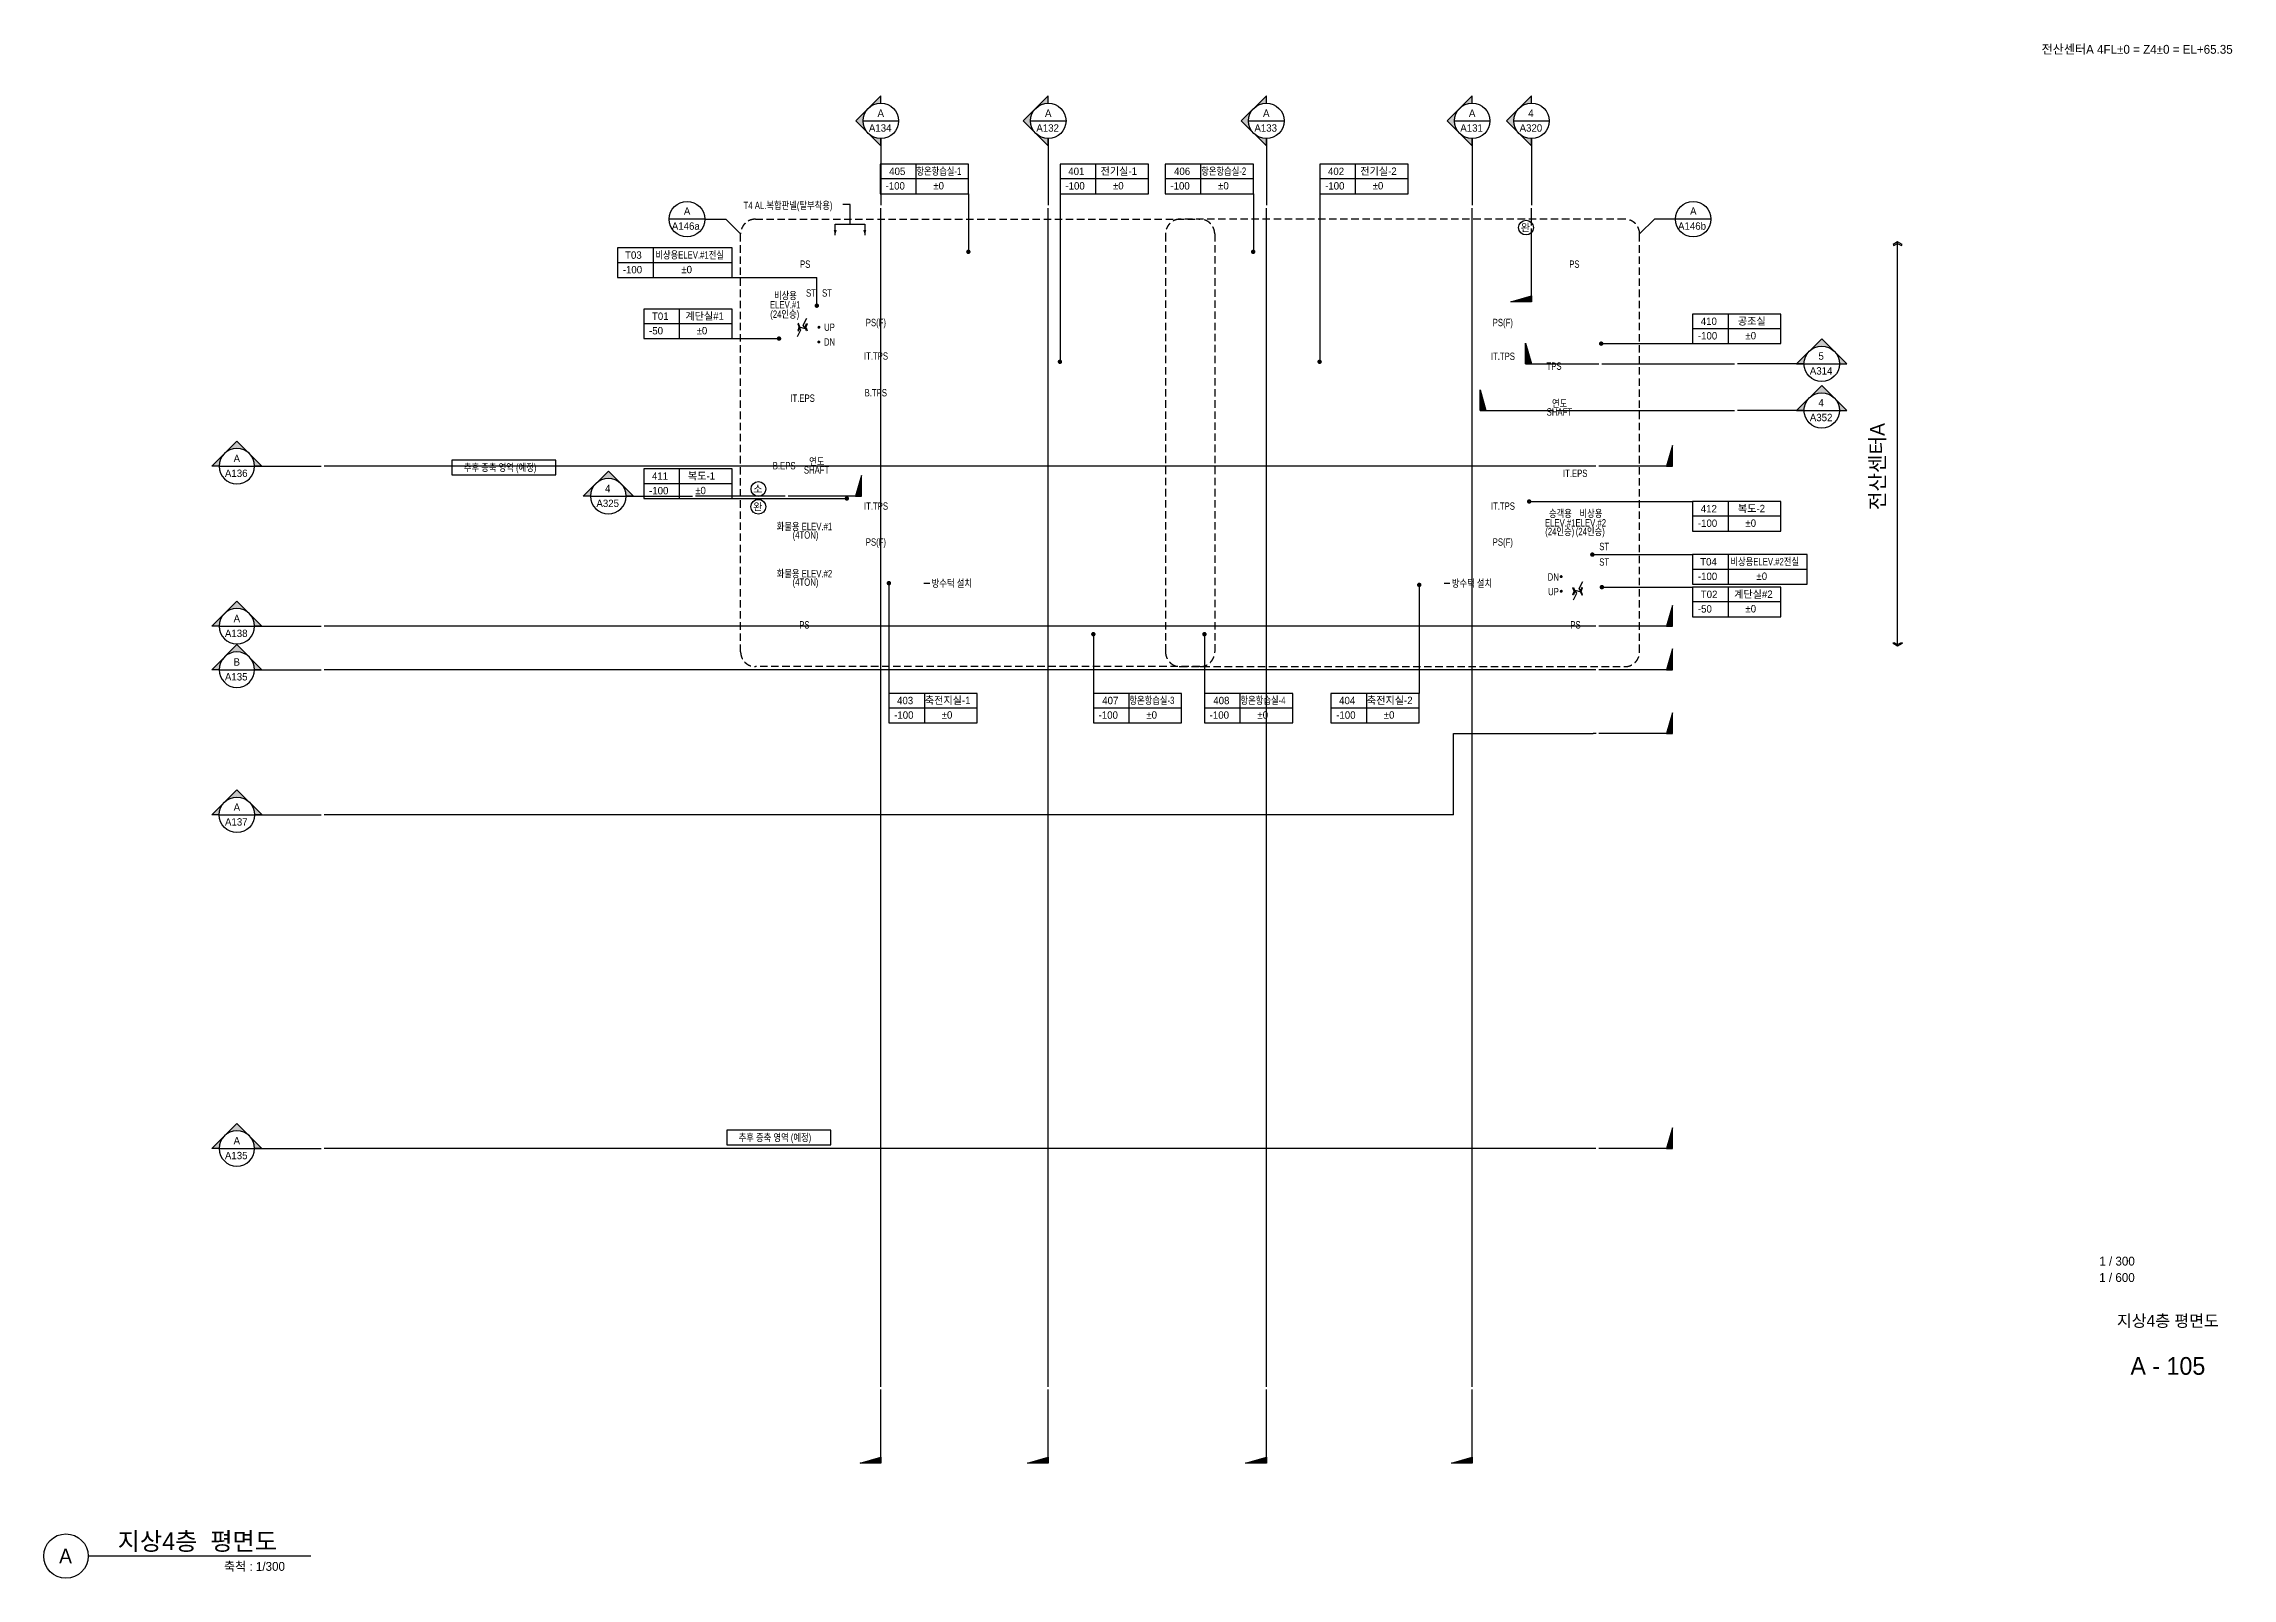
# Model space of a CAD drawing. Header units: millimetres. Extents: x 18458 to 242505, y -521583 to 1237915.
# Drawn here: x 18458 to 240486, y 369417 to 525115 of the extents above; entities that cross this region are included whole.
import ezdxf
from ezdxf.enums import TextEntityAlignment as Align

# ---------------------------------------------------------------- set-up
doc = ezdxf.new("R2010")
doc.units = ezdxf.units.MM
doc.header["$LTSCALE"] = 300
doc.header["$MEASUREMENT"] = 0
doc.linetypes.add('HIDDEN', pattern=[0.375, 0.25, -0.125])
for name, color, linetype in [('A-DIM', 7, 'Continuous'), ('A-ELE-5', 5, 'Continuous'), ('A-ELE-9', 9, 'Continuous'), ('A-SYM', 7, 'Continuous'), ('A-SYM-1', 7, 'Continuous'), ('A-SYM-BUB', 3, 'Continuous'), ('A-SYM-LEAD', 4, 'Continuous'), ('A-TEXT-NAME', 7, 'Continuous'), ('A-TEXT-NOTE', 7, 'Continuous'), ('S-TEXT-NOTE', 7, 'Continuous'), ('XREF', 7, 'Continuous'), ('계단-라인', 7, 'Continuous'), ('실명', 7, 'Continuous'), ('실명-LEAD', 7, 'Continuous'), ('절단선', 7, 'Continuous')]:
    doc.layers.add(name, color=color, linetype=linetype)
doc.styles.add('Gtx', font='Dotum.ttf')

msp = doc.modelspace()

# ---------------------------------------------------------------- texts
at = {"layer": 'A-SYM', "color": 2, "style": 'Gtx'}
msp.add_text('지상4층  평면도', height=1800, dxfattribs=at).set_placement((25957.8, 372266.8))
at = {"layer": 'A-SYM', "color": 3, "style": 'Gtx'}
msp.add_text('A', height=1500, dxfattribs=at).set_placement((20012.7, 370917.9))
at = {"layer": 'A-SYM', "style": 'Gtx'}
msp.add_text('축척 : 1/300', height=900, dxfattribs=at).set_placement((36740.5, 370166.8))
at = {"layer": 'A-SYM-1', "color": 3, "style": 'Gtx'}
for s, p in [('4', (169064.7, 517697.9)), ('A320', (168188.1, 516194.8)), ('A', (83399.3, 507763.3)), ('A', (185484.4, 507763.3)), ('A146a', (82176.7, 506243.4)), ('A146b', (184261.8, 506243.4)), ('5', (198508.5, 493053.3)), ('A314', (197631.9, 491550.2)), ('4', (198508.5, 488320.9)), ('A352', (197631.9, 486817.8)), ('4', (75401.2, 479612.6, 0)), ('A325', (74524.5, 478109.5, 0))]:
    msp.add_text(s, height=750, dxfattribs=at).set_placement(p)
at = {"layer": 'A-TEXT-NAME', "style": 'Gtx', "width": 0.8}
for s, p in [('T4 AL.복합판넬(탈부착용)', (89456.4, 508337.8)), ('비상용', (92542.9, 499195.9)), ('ST', (95794.3, 499455)), ('ST', (97419.3, 499455)), ('ELEV.#1', (92133, 498257.5)), ('(24인승)', (92161.1, 497303)), ('DN', (97606.4, 494480.1)), ('UP', (97626.9, 495976.2)), ('연도', (171469.2, 488244.4)), ('SHAFT', (170934.4, 487384.4)), ('추후 증축 영역 (예정)', (61076.1, 481750.7)), ('SHAFT', (95572.5, 481500.5)), ('연도', (96107.2, 482360.5)), ('승객용', (171170, 477078.4)), ('비상용', (174268.5, 477078.4)), ('화물용 ELEV.#1', (92811.7, 475758.2)), ('(4TON)', (94429.9, 474898.2)), ('ELEV.#1', (170760.1, 476128)), ('(24인승)', (170788.2, 475248.6)), ('ELEV.#2', (173858.6, 476128)), ('(24인승)', (173886.7, 475248.6)), ('ST', (176269.3, 473730)), ('화물용 ELEV.#2', (92811.7, 470976.2)), ('(4TON)', (94429.9, 470116.2)), ('방수턱 설치', (108543.4, 469993.9)), ('방수턱 설치', (161314.7, 469993.9)), ('DN', (171037, 470639.8)), ('ST', (176269.3, 472155)), ('UP', (171073.4, 469152.3)), ('추후 증축 영역 (예정)', (88957.2, 413761.4))]:
    msp.add_text(s, height=750, dxfattribs=at).set_placement(p)
at = {"layer": 'A-TEXT-NAME', "linetype": 'Continuous', "style": 'Gtx', "width": 0.8}
for s, p in [('PS', (95183.9, 502380)), ('PS', (173219.5, 502380)), ('PS(F)', (101857, 496456)), ('PS(F)', (165457, 496456)), ('IT.TPS', (101669.7, 493057.1)), ('IT.TPS', (165269.7, 493030)), ('TPS', (170919.9, 492028.1)), ('IT.EPS', (94200.6, 488780)), ('B.TPS', (101736.9, 489332.1)), ('B.EPS', (92417.8, 481930)), ('IT.EPS', (172585.9, 481150.3)), ('IT.TPS', (101669.7, 477832.1)), ('IT.TPS', (165269.7, 477832.1)), ('PS(F)', (101857, 474181)), ('PS(F)', (165457, 474181)), ('PS', (95099.9, 465779.6)), ('PS', (173339.2, 465779.6))]:
    msp.add_text(s, height=750, dxfattribs=at).set_placement(p)
at = {"layer": 'S-TEXT-NOTE', "color": 4, "style": 'Gtx'}
msp.add_text('    전산센터A 4FL%%P0 = Z4%%P0 = EL+65.35', height=900, dxfattribs=at).set_placement((219834.7, 524100))
at = {"layer": '실명', "color": 3, "style": 'Gtx'}
for s, p in [('-100', (103859.3, 510321.1)), ('405', (104228.7, 511797)), ('%%P0', (108701.4, 510333.2)), ('-100', (122105.7, 510321.1)), ('401', (122400.1, 511797)), ('전기실-1', (125675.7, 511812.2)), ('%%P0', (126929, 510333.2)), ('-100', (132756.5, 510321.1)), ('406', (133125.9, 511797)), ('%%P0', (137598.6, 510333.2)), ('-100', (148452, 510321.1)), ('402', (148746.5, 511797)), ('전기실-2', (152022.1, 511812.2)), ('%%P0', (153275.4, 510333.2)), ('T03', (77431.8, 503296.5)), ('-100', (77198.3, 501820.6)), ('%%P0', (83141, 501832.7)), ('T01', (80160.4, 497097.7)), ('계단실#1', (83546.2, 497112.9)), ('410', (186566.3, 496585.1)), ('공조실', (190331.9, 496600.3)), ('-50', (79866, 495621.8)), ('%%P0', (84689.3, 495633.9)), ('-100', (186271.8, 495109.3)), ('%%P0', (191095.2, 495121.3)), ('-100', (79866, 479397.9)), ('411', (80160.4, 480873.8)), ('복도-1', (83807.8, 480889)), ('%%P0', (84547.8, 479410)), ('412', (186566.3, 477566.6)), ('복도-2', (190331.9, 477581.8)), ('-100', (186271.8, 476090.8)), ('%%P0', (191095.2, 476102.8)), ('T04', (186505.3, 472177.8)), ('-100', (186271.8, 470702)), ('%%P0', (192214.6, 470714)), ('T02', (186566.3, 468876.2)), ('계단실#2', (189952, 468891.4)), ('-50', (186271.8, 467400.4)), ('%%P0', (191095.2, 467412.4)), ('-100', (104730.9, 456626.1)), ('403', (105025.3, 458102)), ('축전지실-1', (107845.2, 458117.2)), ('%%P0', (109554.2, 456638.2)), ('-100', (125473.1, 456626.1)), ('407', (125842.5, 458102)), ('%%P0', (130315.2, 456638.2)), ('-100', (136741.7, 456626.1)), ('408', (137111.1, 458102)), ('%%P0', (141583.8, 456638.2)), ('-100', (149580.6, 456626.1)), ('404', (149875, 458102)), ('축전지실-2', (152695, 458117.2)), ('%%P0', (154403.9, 456638.2))]:
    msp.add_text(s, height=750, dxfattribs=at).set_placement(p)
at = {"layer": '실명', "color": 3, "style": 'Gtx', "width": 0.8}
for s, p in [('항온항습실-1', (106988.3, 511812.2)), ('항온항습실-2', (135885.5, 511812.2)), ('비상용ELEV.#1전실', (80503.5, 503311.7)), ('비상용ELEV.#2전실', (189577, 472193)), ('항온항습실-3', (128602.1, 458117.2)), ('항온항습실-4', (139870.7, 458117.2))]:
    msp.add_text(s, height=750, dxfattribs=at).set_placement(p)

# ---------------------------------------------------------------- blocks, each defined once
blk = doc.blocks.new('실명')
at = {"layer": 'A-TEXT-NOTE', "color": 7, "style": 'Gtx'}
for tag, p in [('001', (-18.33, 8.75)), ('002', (-18.35, 3.25))]:
    blk.add_attdef(tag, p, '', height=3, dxfattribs=at)
at = {"layer": 'A-TEXT-NOTE', "style": 'Gtx'}
blk.add_attdef('003', text='', height=4, dxfattribs=at).set_placement((4.86, -9.5), align=Align.MIDDLE)
at = {"layer": 'A-TEXT-NOTE', "color": 7, "style": 'Gtx'}
blk.add_attdef('004', text='', height=6, dxfattribs=at).set_placement((4.86, -23.5), align=Align.MIDDLE_CENTER)
blk = doc.blocks.new('A$C0d36eac7')
at = {"layer": 'A-DIM', "color": 1}
blk.add_line((-52600, -70595), (-52600, -29595), dxfattribs=at)
for points in [[(-52987, -29964), (-52600, -29743), (-52213, -29964), (-52149, -29853), (-52600, -29595), (-53051, -29853)], [(-52987, -70226), (-52600, -70447), (-52213, -70226), (-52149, -70337), (-52600, -70595), (-53051, -70337)]]:
    blk.add_lwpolyline(points, close=True, dxfattribs=at)
at = {"layer": 'A-SYM-BUB', "style": 'Gtx'}
blk.add_text('전산센터A', height=1500, rotation=90, dxfattribs=at).set_placement((-53901, -56806))
blk = doc.blocks.new('A$Ce9732c4b')
at = {"layer": 'A-SYM'}
for p, q in [((85516, -27285), (81916, -27285)), ((85516, -27285), (87654, -27285)), ((87654, -27285), (89154, -28785))]:
    blk.add_line(p, q, dxfattribs=at)
at = {"layer": 'A-SYM', "color": 7, "linetype": 'HIDDEN', "ltscale": 10, "elevation": 0}
blk.add_lwpolyline([(90654, -27285), (135757, -27285, -0.4142136), (137257, -28785), (137257, -71185, -0.4142136), (135757, -72685), (90654, -72685, -0.4142136), (89154, -71185), (89154, -28785, -0.4142136)], format="xyb", close=True, dxfattribs=at)
at = {"layer": 'A-SYM'}
blk.add_circle((83716, -27285), 1800, dxfattribs=at)
blk = doc.blocks.new('A$C2a23c31d')
at = {"layer": 'A-SYM'}
for p, q in [((-70437, -27285), (-71937, -28785)), ((-68299, -27285), (-70437, -27285)), ((-64699, -27285), (-68299, -27285))]:
    blk.add_line(p, q, dxfattribs=at)
at = {"layer": 'A-SYM', "color": 7, "linetype": 'HIDDEN', "ltscale": 10, "elevation": 0}
blk.add_lwpolyline([(-73437, -27285), (-118540, -27285, 0.4142136), (-120040, -28785), (-120040, -71185, 0.4142136), (-118540, -72685), (-73437, -72685, 0.4142136), (-71937, -71185), (-71937, -28785, 0.4142136)], format="xyb", close=True, dxfattribs=at)
at = {"layer": 'A-SYM'}
blk.add_circle((-66499, -27285), 1800, dxfattribs=at)
blk = doc.blocks.new('ARROWX')
blk.add_lwpolyline([(-0.2, -0.5), (-0.29, -0.46), (-0.11, 0), (-0.29, 0.46), (-0.2, 0.5), (0, 0)], close=True)
for points in [[(-0.2, 0.5), (-0.29, 0.46), (0, 0), (-0.11, 0)], [(0, 0), (-0.11, 0), (-0.2, -0.5), (-0.29, -0.46)]]:
    blk.add_solid(points)
blk = doc.blocks.new('*U51')
at = {"layer": 'A-SYM'}
h = blk.add_hatch(color=256, dxfattribs=at)
h.paths.add_polyline_path([(6216, 30838), (6428, 30626), (6428, 30750, -0.198912)])
h.paths.add_polyline_path([(6004, 31050), (6216, 30838, -0.414214), (6216, 31263)])
h.paths.add_polyline_path([(6216, 31263, -0.198912), (6428, 31350), (6428, 31475)])
blk.add_hatch(color=256, dxfattribs=at).paths.add_polyline_path([(6078, 6778), (6428, 6878), (6428, 6778)])
at = {"layer": 'A-ELE-9'}
blk.add_line((6428, 8119), (6428, 29525), dxfattribs=at)
at = {"layer": 'A-SYM'}
for p, q in [((6428, 30750), (6428, 29625)), ((6428, 29525), (6428, 29575)), ((6428, 8069), (6428, 8119)), ((6428, 6778), (6428, 8019))]:
    blk.add_line(p, q, dxfattribs=at)
blk.add_lwpolyline([(6428, 31350), (6428, 31475), (6004, 31050), (6428, 30626), (6428, 30750)], dxfattribs=at)
blk.add_lwpolyline([(6078, 6778), (6428, 6878), (6428, 6778)], close=True, dxfattribs=at)
blk.add_circle((6428, 31050), 300, dxfattribs=at)
blk = doc.blocks.new('*U124')
at = {"layer": 'A-SYM'}
h = blk.add_hatch(color=256, dxfattribs=at)
h.paths.add_polyline_path([(6216, 30838), (6428, 30626), (6428, 30750, -0.198912)])
h.paths.add_polyline_path([(6004, 31050), (6216, 30838, -0.414214), (6216, 31263)])
h.paths.add_polyline_path([(6216, 31263, -0.198912), (6428, 31350), (6428, 31475)])
blk.add_hatch(color=256, dxfattribs=at).paths.add_polyline_path([(6078, 8352), (6428, 8452), (6428, 8352)])
at = {"layer": 'A-ELE-9'}
blk.add_line((6428, 9694), (6428, 29525), dxfattribs=at)
at = {"layer": 'A-SYM'}
for p, q in [((6428, 30750), (6428, 29625)), ((6428, 29525), (6428, 29575)), ((6428, 9644), (6428, 9694)), ((6428, 8352), (6428, 9594))]:
    blk.add_line(p, q, dxfattribs=at)
blk.add_lwpolyline([(6428, 31350), (6428, 31475), (6004, 31050), (6428, 30626), (6428, 30750)], dxfattribs=at)
blk.add_lwpolyline([(6078, 8352), (6428, 8452), (6428, 8352)], close=True, dxfattribs=at)
blk.add_circle((6428, 31050), 300, dxfattribs=at)
blk = doc.blocks.new('A$C69eff562')
at = {"layer": 'A-SYM'}
blk.add_hatch(color=256, dxfattribs=at).paths.add_polyline_path([(183690, -77385), (183090, -79485), (183690, -79485)])
h = blk.add_hatch(color=256, dxfattribs=at)
h.paths.add_polyline_path([(39326, -86449), (40599, -87721), (39853, -87721, 0.1989124)])
h.paths.add_polyline_path([(38053, -85176), (39326, -86449, 0.4142136), (36781, -86449)])
h.paths.add_polyline_path([(36781, -86449, 0.1989124), (36253, -87721), (35508, -87721)])
for p, q in [((183690, -79485), (176240, -79485)), ((39853, -87721), (46608, -87721))]:
    blk.add_line(p, q, dxfattribs=at)
blk.add_lwpolyline([(183690, -77385), (183090, -79485), (183690, -79485)], close=True, dxfattribs=at)
blk.add_lwpolyline([(36253, -87721), (35508, -87721), (38053, -85176), (40599, -87721), (39853, -87721)], dxfattribs=at)
blk.add_circle((38053, -87721), 1800, dxfattribs=at)
at = {"layer": 'A-SYM-1'}
for p, q in [((101579, -17310), (105179, -17310)), ((118568, -17310), (122168, -17310)), ((140691, -17310), (144291, -17310)), ((161578, -17310), (165178, -17310)), ((36247, -52345), (39847, -52345)), ((36247, -68585), (39847, -68585)), ((36247, -72995), (39847, -72995)), ((175940, -79485), (175640, -79485)), ((36253, -87721), (39853, -87721)), ((47208, -87721), (46908, -87721)), ((36247, -121572), (39847, -121572))]:
    blk.add_line(p, q, dxfattribs=at)
at = {"layer": 'A-SYM-1', "color": 9}
for p, q in [((161484, -79485), (175640, -79485)), ((161484, -87721), (161484, -79485)), ((161484, -87721), (47208, -87721))]:
    blk.add_line(p, q, dxfattribs=at)
at = {"layer": 'A-SYM-1', "xscale": 6, "yscale": 6, "zscale": 6}
for p in [(64812, -203612), (81800, -203612), (103924, -203612), (124811, -203612)]:
    blk.add_blockref('*U124', p, dxfattribs=at)
at = {"layer": 'A-SYM-1', "xscale": -6.00000000000005, "yscale": 6.00000000000005, "zscale": 6, "rotation": 90}
for p in [(224350, -13778), (224350, -30018), (224350, -34428), (224350, -83005)]:
    blk.add_blockref('*U51', p, dxfattribs=at)
at = {"layer": 'A-SYM-1', "color": 3, "style": 'Gtx'}
for s, p in [('A134', (102171, -18405)), ('A', (103048, -16902)), ('A132', (119160, -18405)), ('A', (120036, -16902)), ('A133', (141283, -18405)), ('A', (142160, -16902)), ('A131', (162170, -18405)), ('A', (163047, -16902)), ('A136', (36839, -53440)), ('A', (37716, -51937)), ('A', (37716, -68177)), ('A138', (36839, -69680)), ('B', (37716, -72587)), ('A135', (36839, -74090)), ('A', (37722, -87314)), ('A137', (36845, -88817)), ('A135', (36839, -122668)), ('A', (37716, -121165))]:
    blk.add_text(s, height=750, dxfattribs=at).set_placement(p)
blk = doc.blocks.new('실면박스')
at = {"layer": '실명-LEAD'}
blk.add_line((3571, 0), (-2400, 0), dxfattribs=at)
blk.add_lwpolyline([(3571, 1000), (-2400, 1000), (-2400, -1000), (3571, -1000)], close=True, dxfattribs=at)
blk.add_lwpolyline([(0, 1000), (0, -1000)], dxfattribs=at)
blk = doc.blocks.new('*U47')
at = {"layer": '실명-LEAD'}
blk.add_line((5349, 0), (-2400, 0), dxfattribs=at)
blk.add_lwpolyline([(5349, 1000), (-2400, 1000), (-2400, -1000), (5349, -1000)], close=True, dxfattribs=at)
blk.add_lwpolyline([(0, 1000), (0, -1000)], dxfattribs=at)
blk = doc.blocks.new('A$C73b5a081')
at = {"layer": 'A-TEXT-NOTE'}
blk.add_circle((750, 750), 750, dxfattribs=at)
at = {"layer": 'A-TEXT-NOTE', "style": 'Gtx'}
blk.add_text('완', height=750, dxfattribs=at).set_placement((226, 375))
blk = doc.blocks.new('A$Ca8767199')
at = {"layer": 'A-TEXT-NOTE'}
blk.add_circle((750, 750), 750, dxfattribs=at)
at = {"layer": 'A-TEXT-NOTE', "color": 1, "style": 'Gtx'}
blk.add_text('소', height=750, dxfattribs=at).set_placement((226, 375))
blk = doc.blocks.new('*U53')
at = {"layer": 'A-SYM'}
h = blk.add_hatch(color=256, dxfattribs=at)
h.paths.add_polyline_path([(6216, 30838), (6428, 30626), (6428, 30750, -0.198912)])
h.paths.add_polyline_path([(6004, 31050), (6216, 30838, -0.414214), (6216, 31263)])
h.paths.add_polyline_path([(6216, 31263, -0.198912), (6428, 31350), (6428, 31475)])
blk.add_hatch(color=256, dxfattribs=at).paths.add_polyline_path([(6078, 26042), (6428, 26142), (6428, 26042)])
at = {"layer": 'A-ELE-9'}
blk.add_line((6428, 27383), (6428, 29525), dxfattribs=at)
at = {"layer": 'A-SYM'}
for p, q in [((6428, 30750), (6428, 29625)), ((6428, 29525), (6428, 29575)), ((6428, 27333), (6428, 27383)), ((6428, 26042), (6428, 27283))]:
    blk.add_line(p, q, dxfattribs=at)
blk.add_lwpolyline([(6428, 31350), (6428, 31475), (6004, 31050), (6428, 30626), (6428, 30750)], dxfattribs=at)
blk.add_lwpolyline([(6078, 26042), (6428, 26142), (6428, 26042)], close=True, dxfattribs=at)
blk.add_circle((6428, 31050), 300, dxfattribs=at)
blk = doc.blocks.new('*U125')
at = {"layer": 'A-SYM'}
h = blk.add_hatch(color=256, dxfattribs=at)
h.paths.add_polyline_path([(6216, 30838), (6428, 30626), (6428, 30750, -0.198912)])
h.paths.add_polyline_path([(6004, 31050), (6216, 30838, -0.414214), (6216, 31263)])
h.paths.add_polyline_path([(6216, 31263, -0.198912), (6428, 31350), (6428, 31475)])
blk.add_hatch(color=256, dxfattribs=at).paths.add_polyline_path([(6078, 27989), (6428, 28089), (6428, 27989)])
at = {"layer": 'A-ELE-9'}
blk.add_line((6428, 29331), (6428, 29525), dxfattribs=at)
at = {"layer": 'A-SYM'}
for p, q in [((6428, 30750), (6428, 29625)), ((6428, 29525), (6428, 29575)), ((6428, 29281), (6428, 29331)), ((6428, 27989), (6428, 29231))]:
    blk.add_line(p, q, dxfattribs=at)
blk.add_lwpolyline([(6428, 31350), (6428, 31475), (6004, 31050), (6428, 30626), (6428, 30750)], dxfattribs=at)
blk.add_lwpolyline([(6078, 27989), (6428, 28089), (6428, 27989)], close=True, dxfattribs=at)
blk.add_circle((6428, 31050), 300, dxfattribs=at)
blk = doc.blocks.new('*U56')
at = {"layer": 'A-SYM'}
h = blk.add_hatch(color=256, dxfattribs=at)
h.paths.add_polyline_path([(6216, 30838), (6428, 30626), (6428, 30750, -0.198912)])
h.paths.add_polyline_path([(6004, 31050), (6216, 30838, -0.414214), (6216, 31263)])
h.paths.add_polyline_path([(6216, 31263, -0.198912), (6428, 31350), (6428, 31475)])
blk.add_hatch(color=256, dxfattribs=at).paths.add_polyline_path([(6078, 26770), (6428, 26870), (6428, 26770)])
at = {"layer": 'A-ELE-9'}
blk.add_line((6428, 28112), (6428, 29525), dxfattribs=at)
at = {"layer": 'A-SYM'}
for p, q in [((6428, 30750), (6428, 29625)), ((6428, 29525), (6428, 29575)), ((6428, 28062), (6428, 28112)), ((6428, 26770), (6428, 28012))]:
    blk.add_line(p, q, dxfattribs=at)
blk.add_lwpolyline([(6428, 31350), (6428, 31475), (6004, 31050), (6428, 30626), (6428, 30750)], dxfattribs=at)
blk.add_lwpolyline([(6078, 26770), (6428, 26870), (6428, 26770)], close=True, dxfattribs=at)
blk.add_circle((6428, 31050), 300, dxfattribs=at)
blk = doc.blocks.new('*U59')
at = {"layer": 'A-SYM'}
h = blk.add_hatch(color=256, dxfattribs=at)
h.paths.add_polyline_path([(6216, 30838), (6428, 30626), (6428, 30750, -0.198912)])
h.paths.add_polyline_path([(6004, 31050), (6216, 30838, -0.414214), (6216, 31263)])
h.paths.add_polyline_path([(6216, 31263, -0.198912), (6428, 31350), (6428, 31475)])
blk.add_hatch(color=256, dxfattribs=at).paths.add_polyline_path([(6078, 25272), (6428, 25372), (6428, 25272)])
at = {"layer": 'A-ELE-9'}
blk.add_line((6428, 26614), (6428, 29525), dxfattribs=at)
at = {"layer": 'A-SYM'}
for p, q in [((6428, 30750), (6428, 29625)), ((6428, 29525), (6428, 29575)), ((6428, 26564), (6428, 26614)), ((6428, 25272), (6428, 26514))]:
    blk.add_line(p, q, dxfattribs=at)
blk.add_lwpolyline([(6428, 31350), (6428, 31475), (6004, 31050), (6428, 30626), (6428, 30750)], dxfattribs=at)
blk.add_lwpolyline([(6078, 25272), (6428, 25372), (6428, 25272)], close=True, dxfattribs=at)
blk.add_circle((6428, 31050), 300, dxfattribs=at)

# ---------------------------------------------------------------- linework, layer by layer
at = {"layer": 'A-DIM'}
for p, q in [((100253.6, 508816.9), (99510.7, 508816.9)), ((100253.6, 506806.7), (100253.6, 508816.9))]:
    msp.add_line(p, q, dxfattribs=at)
at = {"layer": 'A-DIM', "elevation": 0}
for points in [[(98753.6, 505705, 0, 300, 0), (98753.6, 506203, 300, 300, 0)], [(101753.6, 505705, 0, 300, 0), (101753.6, 506203, 300, 300, 0)]]:
    msp.add_lwpolyline(points, format="xyseb", dxfattribs=at)
msp.add_lwpolyline([(98753.6, 505705), (98753.6, 506806.7), (101753.6, 506806.7), (101753.6, 505699)], dxfattribs=at)
at = {"layer": 'A-SYM'}
msp.add_line((45541, 371666.8), (22957.8, 371666.8), dxfattribs=at)
msp.add_circle((20707.8, 371666.8), 2250, dxfattribs=at)
at = {"layer": 'A-SYM-1'}
for p, q in [((167596.1, 517290.3), (171196.1, 517290.3)), ((197040, 492645.7), (200640, 492645.7)), ((197040, 487913.3), (200640, 487913.3)), ((73932.6, 479205, 0), (77532.6, 479205, 0))]:
    msp.add_line(p, q, dxfattribs=at)
at = {"layer": 'A-SYM-LEAD'}
for p, q in [((112284.2, 509900), (112284.2, 504005)), ((121574.2, 509900), (121574.2, 492847.8)), ((141181.4, 509900), (141181.4, 504005)), ((147920.6, 509900), (147920.6, 492847.8)), ((88290.9, 501399.5), (96884.5, 501399.5)), ((96884.5, 498539.3), (96884.5, 501399.5)), ((88290.9, 495200.7), (93053.6, 495200.7)), ((176465.4, 494688.1), (185740.4, 494688.1)), ((88290.9, 478976.8), (99932.2, 478976.8)), ((169270, 478669.6), (185740.4, 478669.6)), ((175566.6, 473280.8), (185740.4, 473280.8)), ((104199.4, 470497.2), (104199.4, 459205)), ((158005.5, 470321.5), (158005.5, 459205)), ((176535.4, 469979.2), (185740.4, 469979.2)), ((124941.6, 465317.8), (124941.6, 459205)), ((136210.2, 465317.8), (136210.2, 459205))]:
    msp.add_line(p, q, dxfattribs=at)
at = {"layer": 'A-SYM-LEAD', "const_width": 224.4, "elevation": 0}
for points in [[(112149, 504005, 1), (112374.6, 504005, 1)], [(141046.2, 504005, 1), (141271.8, 504005, 1)], [(96771.7, 498539.3, 1), (96997.3, 498539.3, 1)], [(92940.8, 495200.7, 1), (93166.4, 495200.7, 1)], [(121439, 492847.8, 1), (121664.6, 492847.8, 1)], [(147785.4, 492847.8, 1), (148011, 492847.8, 1)], [(176352.6, 494688.1, 1), (176578.2, 494688.1, 1)], [(99819.4, 478976.8, 1), (100045, 478976.8, 1)], [(169044.4, 478669.6, 1), (169270, 478669.6, 1)], [(104086.6, 470384.4, 1), (104312.2, 470384.4, 1)], [(158118.3, 470208.7, -1), (157892.7, 470208.7, -1)], [(176422.6, 469979.2, 1), (176648.2, 469979.2, 1)], [(124828.8, 465205, 1), (125054.4, 465205, 1)], [(136097.4, 465205, 1), (136323, 465205, 1)]]:
    msp.add_lwpolyline(points, format="xyb", close=True, dxfattribs=at)
at = {"layer": 'A-SYM-LEAD', "const_width": 224.4}
msp.add_lwpolyline([(175453.8, 473280.8, 1), (175679.4, 473280.8, 1)], format="xyb", close=True, dxfattribs=at)
at = {"layer": 'A-SYM-LEAD'}
for points in [[(107753.6, 468105, 0, 300, 0), (107753.6, 469005, 0, 0, 0), (107753.6, 470378, 0, 0, 0)], [(160524.8, 468105, 0, 300, 0), (160524.8, 469005, 0, 0, 0), (160524.8, 470378, 0, 0, 0)]]:
    msp.add_lwpolyline(points, format="xyseb", dxfattribs=at)
for points in [[(107753.6, 470378), (108353.6, 470378)], [(160524.8, 470378), (161124.8, 470378)]]:
    msp.add_lwpolyline(points, dxfattribs=at)
at = {"layer": 'A-TEXT-NOTE', "elevation": 0}
for points in [[(59860.4, 481374.7), (70421.5, 481374.7), (70421.5, 482874.7), (59860.4, 482874.7)], [(87741.5, 413385.4), (98302.7, 413385.4), (98302.7, 414885.4), (87741.5, 414885.4)]]:
    msp.add_lwpolyline(points, close=True, dxfattribs=at)
at = {"layer": '계단-라인', "const_width": 150, "elevation": 0}
for points in [[(97178.6, 496350, 1), (97028.6, 496350, 1)], [(97165.7, 494860, 1), (97015.7, 494860, 1)], [(172478.6, 471050, 1), (172328.6, 471050, 1)], [(172491, 469560, 1), (172341, 469560, 1)]]:
    msp.add_lwpolyline(points, format="xyb", close=True, dxfattribs=at)
at = {"layer": '절단선', "elevation": 0}
for points in [[(94939.7, 495409.7), (95274.7, 496075.2), (95067.6, 496400.3), (95720.7, 496224.7), (95513.6, 496549.8), (95880.1, 497278)], [(173658.6, 468694.7), (173993.6, 469360.2), (173786.5, 469685.3), (174439.5, 469509.7), (174232.4, 469834.8), (174598.9, 470563)]]:
    msp.add_lwpolyline(points, dxfattribs=at)

# ---------------------------------------------------------------- block references
at = {"layer": 'A-DIM'}
for name, p in [('A$C73b5a081', (168089, 505713.1)), ('A$Ca8767199', (90213.8, 479189.7)), ('A$C73b5a081', (90205.2, 477384.6))]:
    msp.add_blockref(name, p, dxfattribs=at)
at = {"layer": 'A-ELE-5', "xscale": 1.5, "yscale": 1.5, "zscale": 1.5}
for name, p in [('실면박스', (106927.9, 511400)), ('실면박스', (125174.2, 511400)), ('실면박스', (135825, 511400)), ('실면박스', (151520.6, 511400)), ('*U47', (80266.8, 502899.5)), ('실면박스', (82934.6, 496700.7)), ('실면박스', (189340.4, 496188.1)), ('실면박스', (82934.6, 480476.8)), ('실면박스', (189340.4, 477169.6)), ('*U47', (189340.4, 471780.8)), ('실면박스', (189340.4, 468479.2)), ('실면박스', (107799.4, 457705)), ('실면박스', (128541.6, 457705)), ('실면박스', (139810.2, 457705)), ('실면박스', (152649.2, 457705))]:
    msp.add_blockref(name, p, dxfattribs=at)
at = {"layer": 'A-SYM-1'}
for name, p in [('A$C69eff562', (0, 534600)), ('A$Ce9732c4b', (0, 534600)), ('A$C2a23c31d', (252300, 534600))]:
    msp.add_blockref(name, p, dxfattribs=at)
at = {"layer": 'A-SYM-1', "xscale": 6, "yscale": 6, "zscale": 6}
msp.add_blockref('*U125', (130828.9, 330987.7), dxfattribs=at)
at = {"layer": 'A-SYM-1', "yscale": 6, "zscale": 6}
for name, p, xscale, rotation in [('*U53', (12537.3, 531212.9), 6, 270), ('*U59', (12537.3, 526480.6), 6, 270), ('*U56', (262035.2, 517772.3, 0), -6, 90)]:
    msp.add_blockref(name, p, dxfattribs=dict(at, xscale=xscale, rotation=rotation))
at = {"layer": 'XREF'}
msp.add_blockref('A$C0d36eac7', (259133.4, 534600), dxfattribs=at)
ref = msp.add_blockref('실명', (232500, 398400), dxfattribs=dict(at, xscale=300, yscale=300, zscale=300))
ref.add_attrib('001', '1 / 300', (226999.8, 401141.9), dxfattribs={"layer": 'A-TEXT-NOTE', "color": 7, "height": 900, "style": 'Gtx'})
ref.add_attrib('002', '1 / 600', (226993.8, 399478.2), dxfattribs={"layer": 'A-TEXT-NOTE', "color": 7, "height": 900, "style": 'Gtx'})
ref.add_attrib('003', '지상4층 평면도', dxfattribs={"layer": 'A-TEXT-NOTE', "height": 1200, "style": 'Gtx'}).set_placement((233956.7, 395549.2), align=Align.MIDDLE)
ref.add_attrib('004', 'A - 105', dxfattribs={"layer": 'A-TEXT-NOTE', "color": 7, "height": 1800, "style": 'Gtx'}).set_placement((233956.7, 390959), align=Align.MIDDLE_CENTER)
at = {"layer": '계단-라인', "yscale": 750, "zscale": 750, "rotation": 180}
for p, xscale in [((95163.6, 496350), -750), ((95703.6, 496350), 750)]:
    msp.add_blockref('ARROWX', p, dxfattribs=dict(at, xscale=xscale))
at = {"layer": '계단-라인', "yscale": 750, "zscale": 750}
for p, xscale in [((173803.6, 469560), 750), ((174343.6, 469560), -750)]:
    msp.add_blockref('ARROWX', p, dxfattribs=dict(at, xscale=xscale))

msp.set_redraw_order([(e.dxf.handle, doc.entitydb.next_handle()) for e in msp.query("TEXT MTEXT ATTDEF DIMENSION ARC_DIMENSION")])  # texts and dimensions are drawn at this point

doc.saveas('drawing.dxf')
